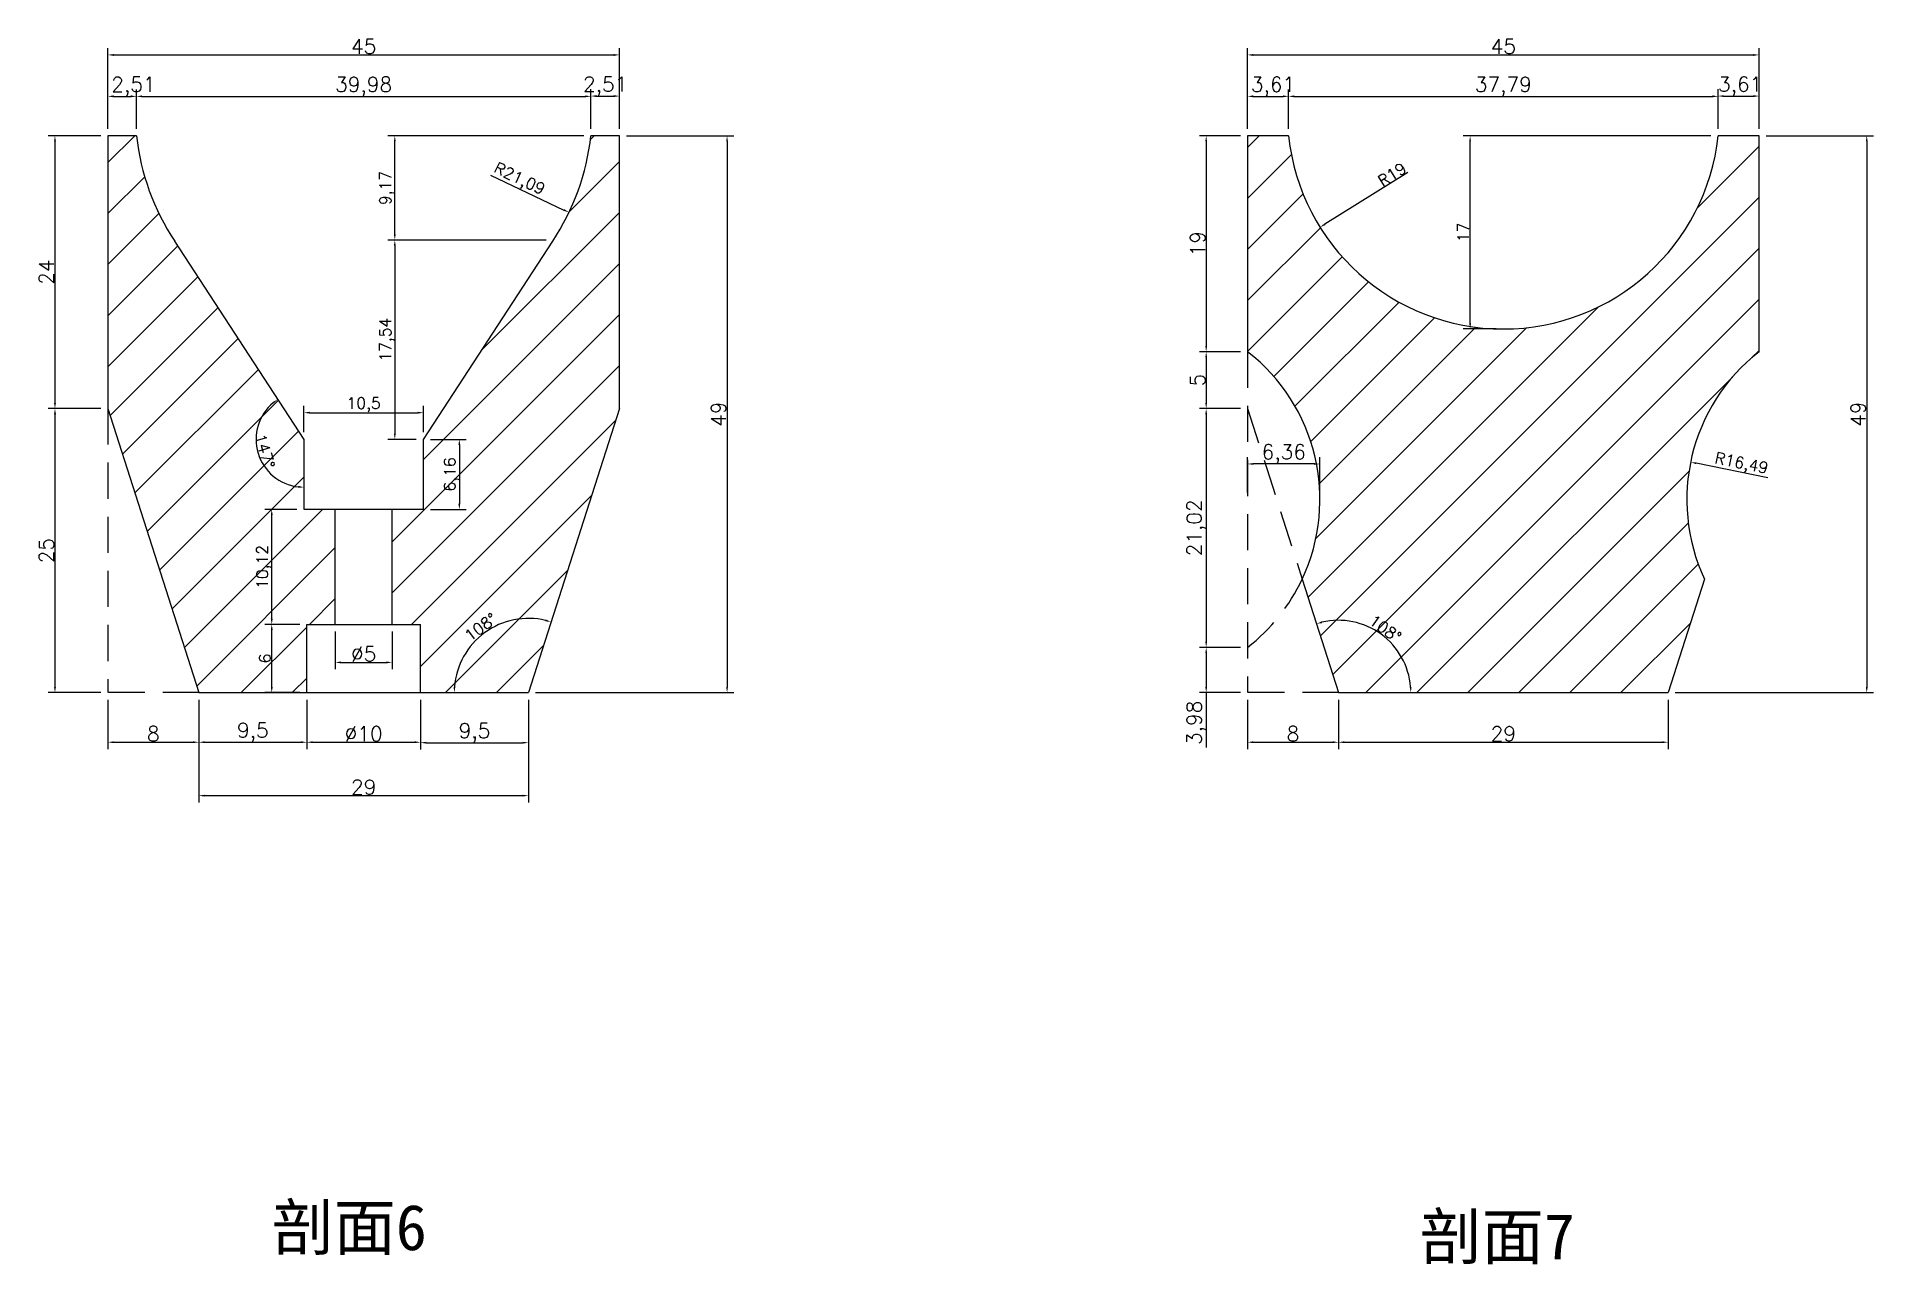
# Model space of a CAD drawing. Header units: millimetres. Extents: x 6817 to 15937, y -5221 to -164.
# Drawn here: x 8041.5 to 8203.2, y -2800.2 to -2692.2 of the extents above; entities that cross this region are included whole.
import ezdxf

# ---------------------------------------------------------------- set-up
doc = ezdxf.new("R2010")
doc.units = ezdxf.units.MM
doc.linetypes.add('HIDDEN', pattern=[9.525, 6.35, -3.175])
doc.layers.add('图层2', color=108, linetype='Continuous')
doc.styles.get("Standard").update_dxf_attribs({"font": 'txt', "bigfont": 'gbcbig.shx'})
doc.dimstyles.new('ISO-25', dxfattribs={"dimtxt": 1, "dimasz": 0.5, "dimexe": 0.6, "dimexo": 0.625, "dimgap": 0.1, "dimtad": 1, "dimtxsty": 'Standard', "dimcen": 2.5, "dimadec": 0, "dimazin": 0, "dimtfac": 1, "dimtmove": 0, "dimatfit": 3, "dimfxl": 0, "dimarcsym": 0})
pattern_1 = [(45, (44.474, -33.572), (-2.245064, 2.245064), [])]

msp = doc.modelspace()

# ---------------------------------------------------------------- texts
at = {"color": 2, "char_height": 4.00662, "width": 76.48743, "attachment_point": 3}
for s, insert in [('{\\fSimSun|b0|i0|c134|p2;剖面6}', (8075.867, -2794.971)), ('{\\fSimSun|b0|i0|c134|p2;剖面7}', (8176.855, -2795.779))]:
    msp.add_mtext(s, dxfattribs=dict(at, insert=insert))

# ---------------------------------------------------------------- blocks, each defined once
blk = doc.blocks.new('*D1400')
at = {"layer": 'Defpoints', "color": 0, "linetype": 'ByBlock', "transparency": 16777216}
for p in [(8050.32, -2697.44), (8047.81, -2700.91), (8050.32, -2700.91)]:
    blk.add_point(p, dxfattribs=at)
at = {"layer": '图层2', "color": 0, "linetype": 'ByBlock', "lineweight": -2, "transparency": 16777216}
for p, q in [((8047.81, -2700.29), (8047.81, -2696.84)), ((8048.31, -2697.44), (8049.82, -2697.44)), ((8050.32, -2700.29), (8050.32, -2696.84))]:
    blk.add_line(p, q, dxfattribs=at)
at = {"layer": '图层2', "color": 0, "linetype": 'ByBlock', "transparency": 16777216}
for points in [[(8048.31, -2697.35), (8048.31, -2697.52), (8047.81, -2697.44)], [(8049.82, -2697.35), (8049.82, -2697.52), (8050.32, -2697.44)]]:
    blk.add_solid(points, dxfattribs=at)
at = {"layer": '图层2', "color": 0, "linetype": 'ByBlock', "transparency": 16777216, "insert": (8050.05, -2696.58), "char_height": 1.3, "attachment_point": 5}
blk.add_mtext('2,51', dxfattribs=at)
blk = doc.blocks.new('*D1401')
at = {"layer": 'Defpoints', "color": 0, "linetype": 'ByBlock', "transparency": 16777216}
for p in [(8090.3, -2697.44), (8050.32, -2700.91), (8090.3, -2700.91)]:
    blk.add_point(p, dxfattribs=at)
at = {"layer": '图层2', "color": 0, "linetype": 'ByBlock', "lineweight": -2, "transparency": 16777216}
for p, q in [((8050.32, -2700.29), (8050.32, -2696.84)), ((8050.82, -2697.44), (8089.8, -2697.44)), ((8090.3, -2700.29), (8090.3, -2696.84))]:
    blk.add_line(p, q, dxfattribs=at)
at = {"layer": '图层2', "color": 0, "linetype": 'ByBlock', "transparency": 16777216}
for points in [[(8050.82, -2697.35), (8050.82, -2697.52), (8050.32, -2697.44)], [(8089.8, -2697.35), (8089.8, -2697.52), (8090.3, -2697.44)]]:
    blk.add_solid(points, dxfattribs=at)
at = {"layer": '图层2', "color": 0, "linetype": 'ByBlock', "transparency": 16777216, "insert": (8070.31, -2696.58), "char_height": 1.3, "attachment_point": 5}
blk.add_mtext('39,98', dxfattribs=at)
blk = doc.blocks.new('*D1402')
at = {"layer": 'Defpoints', "color": 0, "linetype": 'ByBlock', "transparency": 16777216}
for p in [(8092.81, -2697.41), (8090.3, -2700.91), (8092.81, -2700.91)]:
    blk.add_point(p, dxfattribs=at)
at = {"layer": '图层2', "color": 0, "linetype": 'ByBlock', "lineweight": -2, "transparency": 16777216}
for p, q in [((8090.3, -2700.29), (8090.3, -2696.81)), ((8090.8, -2697.41), (8092.31, -2697.41)), ((8092.81, -2700.29), (8092.81, -2696.81))]:
    blk.add_line(p, q, dxfattribs=at)
at = {"layer": '图层2', "color": 0, "linetype": 'ByBlock', "transparency": 16777216}
for points in [[(8090.8, -2697.33), (8090.8, -2697.5), (8090.3, -2697.41)], [(8092.31, -2697.33), (8092.31, -2697.5), (8092.81, -2697.41)]]:
    blk.add_solid(points, dxfattribs=at)
at = {"layer": '图层2', "color": 0, "linetype": 'ByBlock', "transparency": 16777216, "insert": (8091.56, -2696.56), "char_height": 1.3, "attachment_point": 5}
blk.add_mtext('2,51', dxfattribs=at)
blk = doc.blocks.new('*D1403')
at = {"layer": 'Defpoints', "color": 0, "linetype": 'ByBlock', "transparency": 16777216}
for p in [(8055.81, -2749.91), (8084.81, -2749.91), (8084.81, -2758.98)]:
    blk.add_point(p, dxfattribs=at)
at = {"layer": '图层2', "color": 0, "linetype": 'ByBlock', "lineweight": -2, "transparency": 16777216}
for p, q in [((8055.81, -2750.54), (8055.81, -2759.58)), ((8084.81, -2750.54), (8084.81, -2759.58)), ((8056.31, -2758.98), (8084.31, -2758.98))]:
    blk.add_line(p, q, dxfattribs=at)
at = {"layer": '图层2', "color": 0, "linetype": 'ByBlock', "transparency": 16777216}
for points in [[(8056.31, -2758.9), (8056.31, -2759.06), (8055.81, -2758.98)], [(8084.31, -2758.9), (8084.31, -2759.06), (8084.81, -2758.98)]]:
    blk.add_solid(points, dxfattribs=at)
at = {"layer": '图层2', "color": 0, "linetype": 'ByBlock', "transparency": 16777216, "insert": (8070.31, -2758.23), "char_height": 1.3, "attachment_point": 5}
blk.add_mtext('29', dxfattribs=at)
blk = doc.blocks.new('*D1399')
at = {"layer": 'Defpoints', "color": 0, "linetype": 'ByBlock', "transparency": 16777216}
for p in [(8092.81, -2700.91), (8084.81, -2749.91), (8102.28, -2749.91)]:
    blk.add_point(p, dxfattribs=at)
at = {"layer": '图层2', "color": 0, "linetype": 'ByBlock', "lineweight": -2, "transparency": 16777216}
for p, q in [((8093.44, -2700.91), (8102.88, -2700.91)), ((8102.28, -2701.41), (8102.28, -2749.41)), ((8085.44, -2749.91), (8102.88, -2749.91))]:
    blk.add_line(p, q, dxfattribs=at)
at = {"layer": '图层2', "color": 0, "linetype": 'ByBlock', "transparency": 16777216}
for points in [[(8102.2, -2701.41), (8102.36, -2701.41), (8102.28, -2700.91)], [(8102.2, -2749.41), (8102.36, -2749.41), (8102.28, -2749.91)]]:
    blk.add_solid(points, dxfattribs=at)
at = {"layer": '图层2', "color": 0, "linetype": 'ByBlock', "transparency": 16777216, "insert": (8101.53, -2725.41), "char_height": 1.3, "attachment_point": 5, "rotation": 90}
blk.add_mtext('49', dxfattribs=at)
blk = doc.blocks.new('*D1404')
at = {"layer": 'Defpoints', "color": 0, "linetype": 'ByBlock', "transparency": 16777216}
for p in [(8092.81, -2693.79), (8047.81, -2700.91), (8092.81, -2700.91)]:
    blk.add_point(p, dxfattribs=at)
at = {"layer": '图层2', "color": 0, "linetype": 'ByBlock', "lineweight": -2, "transparency": 16777216}
for p, q in [((8047.81, -2700.29), (8047.81, -2693.19)), ((8048.31, -2693.79), (8092.31, -2693.79)), ((8092.81, -2700.29), (8092.81, -2693.19))]:
    blk.add_line(p, q, dxfattribs=at)
at = {"layer": '图层2', "color": 0, "linetype": 'ByBlock', "transparency": 16777216}
for points in [[(8048.31, -2693.71), (8048.31, -2693.88), (8047.81, -2693.79)], [(8092.31, -2693.71), (8092.31, -2693.88), (8092.81, -2693.79)]]:
    blk.add_solid(points, dxfattribs=at)
at = {"layer": '图层2', "color": 0, "linetype": 'ByBlock', "transparency": 16777216, "insert": (8070.31, -2693.04), "char_height": 1.3, "attachment_point": 5}
blk.add_mtext('45', dxfattribs=at)
blk = doc.blocks.new('*D1405')
at = {"layer": 'Defpoints', "color": 0, "linetype": 'ByBlock', "transparency": 16777216}
for p in [(8073.05, -2700.91), (8090.3, -2700.91), (8087.01, -2710.08)]:
    blk.add_point(p, dxfattribs=at)
at = {"layer": '图层2', "color": 0, "linetype": 'ByBlock', "lineweight": -2, "transparency": 16777216}
for p, q in [((8089.68, -2700.91), (8072.45, -2700.91)), ((8073.05, -2709.58), (8073.05, -2701.41)), ((8086.38, -2710.08), (8072.45, -2710.08))]:
    blk.add_line(p, q, dxfattribs=at)
at = {"layer": '图层2', "color": 0, "linetype": 'ByBlock', "transparency": 16777216}
for points in [[(8072.97, -2701.41), (8073.13, -2701.41), (8073.05, -2700.91)], [(8072.97, -2709.58), (8073.13, -2709.58), (8073.05, -2710.08)]]:
    blk.add_solid(points, dxfattribs=at)
at = {"layer": '图层2', "color": 0, "linetype": 'ByBlock', "transparency": 16777216, "insert": (8072.37, -2705.5), "char_height": 1, "attachment_point": 5, "rotation": 90}
blk.add_mtext('9,17', dxfattribs=at)
blk = doc.blocks.new('*D1413')
at = {"layer": 'Defpoints', "color": 0, "linetype": 'ByBlock', "transparency": 16777216}
for p in [(8047.81, -2700.91), (8043.15, -2724.91), (8047.81, -2724.91)]:
    blk.add_point(p, dxfattribs=at)
at = {"layer": '图层2', "color": 0, "linetype": 'ByBlock', "lineweight": -2, "transparency": 16777216}
for p, q in [((8047.19, -2700.91), (8042.55, -2700.91)), ((8043.15, -2701.41), (8043.15, -2724.41)), ((8047.19, -2724.91), (8042.55, -2724.91))]:
    blk.add_line(p, q, dxfattribs=at)
at = {"layer": '图层2', "color": 0, "linetype": 'ByBlock', "transparency": 16777216}
for points in [[(8043.07, -2701.41), (8043.24, -2701.41), (8043.15, -2700.91)], [(8043.07, -2724.41), (8043.24, -2724.41), (8043.15, -2724.91)]]:
    blk.add_solid(points, dxfattribs=at)
at = {"layer": '图层2', "color": 0, "linetype": 'ByBlock', "transparency": 16777216, "insert": (8042.4, -2712.91), "char_height": 1.3, "attachment_point": 5, "rotation": 90}
blk.add_mtext('24', dxfattribs=at)
blk = doc.blocks.new('*D1414')
at = {"layer": 'Defpoints', "color": 0, "linetype": 'ByBlock', "transparency": 16777216}
for p in [(8047.81, -2724.91), (8043.15, -2749.91), (8047.81, -2749.91)]:
    blk.add_point(p, dxfattribs=at)
at = {"layer": '图层2', "color": 0, "linetype": 'ByBlock', "lineweight": -2, "transparency": 16777216}
for p, q in [((8047.19, -2724.91), (8042.55, -2724.91)), ((8043.15, -2725.41), (8043.15, -2749.41)), ((8047.19, -2749.91), (8042.55, -2749.91))]:
    blk.add_line(p, q, dxfattribs=at)
at = {"layer": '图层2', "color": 0, "linetype": 'ByBlock', "transparency": 16777216}
for points in [[(8043.07, -2725.41), (8043.24, -2725.41), (8043.15, -2724.91)], [(8043.07, -2749.41), (8043.24, -2749.41), (8043.15, -2749.91)]]:
    blk.add_solid(points, dxfattribs=at)
at = {"layer": '图层2', "color": 0, "linetype": 'ByBlock', "transparency": 16777216, "insert": (8042.4, -2737.41), "char_height": 1.3, "attachment_point": 5, "rotation": 90}
blk.add_mtext('25', dxfattribs=at)
blk = doc.blocks.new('*D1415')
at = {"layer": 'Defpoints', "color": 0, "linetype": 'ByBlock', "transparency": 16777216}
for p in [(8047.81, -2749.91), (8055.81, -2749.91), (8055.81, -2754.28)]:
    blk.add_point(p, dxfattribs=at)
at = {"layer": '图层2', "color": 0, "linetype": 'ByBlock', "lineweight": -2, "transparency": 16777216}
for p, q in [((8047.81, -2750.54), (8047.81, -2754.88)), ((8055.81, -2750.54), (8055.81, -2754.88)), ((8048.31, -2754.28), (8055.31, -2754.28))]:
    blk.add_line(p, q, dxfattribs=at)
at = {"layer": '图层2', "color": 0, "linetype": 'ByBlock', "transparency": 16777216}
for points in [[(8048.31, -2754.2), (8048.31, -2754.36), (8047.81, -2754.28)], [(8055.31, -2754.2), (8055.31, -2754.36), (8055.81, -2754.28)]]:
    blk.add_solid(points, dxfattribs=at)
at = {"layer": '图层2', "color": 0, "linetype": 'ByBlock', "transparency": 16777216, "insert": (8051.81, -2753.53), "char_height": 1.3, "attachment_point": 5}
blk.add_mtext('8', dxfattribs=at)
blk = doc.blocks.new('*D1416')
at = {"layer": 'Defpoints', "color": 0, "linetype": 'ByBlock', "transparency": 16777216}
for p in [(8055.81, -2749.91), (8065.31, -2749.91), (8065.31, -2754.28)]:
    blk.add_point(p, dxfattribs=at)
at = {"layer": '图层2', "color": 0, "linetype": 'ByBlock', "lineweight": -2, "transparency": 16777216}
for p, q in [((8055.81, -2750.54), (8055.81, -2754.88)), ((8065.31, -2750.54), (8065.31, -2754.88)), ((8056.31, -2754.28), (8064.81, -2754.28))]:
    blk.add_line(p, q, dxfattribs=at)
at = {"layer": '图层2', "color": 0, "linetype": 'ByBlock', "transparency": 16777216}
for points in [[(8056.31, -2754.2), (8056.31, -2754.36), (8055.81, -2754.28)], [(8064.81, -2754.2), (8064.81, -2754.36), (8065.31, -2754.28)]]:
    blk.add_solid(points, dxfattribs=at)
at = {"layer": '图层2', "color": 0, "linetype": 'ByBlock', "transparency": 16777216, "insert": (8060.56, -2753.42), "char_height": 1.3, "attachment_point": 5}
blk.add_mtext('9,5', dxfattribs=at)
blk = doc.blocks.new('*D1417')
at = {"layer": 'Defpoints', "color": 0, "linetype": 'ByBlock', "transparency": 16777216}
for p in [(8065.31, -2749.91), (8075.31, -2749.91), (8075.31, -2754.28)]:
    blk.add_point(p, dxfattribs=at)
at = {"layer": '图层2', "color": 0, "linetype": 'ByBlock', "lineweight": -2, "transparency": 16777216}
for p, q in [((8065.31, -2750.54), (8065.31, -2754.88)), ((8075.31, -2750.54), (8075.31, -2754.88)), ((8065.81, -2754.28), (8074.81, -2754.28))]:
    blk.add_line(p, q, dxfattribs=at)
at = {"layer": '图层2', "color": 0, "linetype": 'ByBlock', "transparency": 16777216}
for points in [[(8065.81, -2754.2), (8065.81, -2754.36), (8065.31, -2754.28)], [(8074.81, -2754.2), (8074.81, -2754.36), (8075.31, -2754.28)]]:
    blk.add_solid(points, dxfattribs=at)
at = {"layer": '图层2', "color": 0, "linetype": 'ByBlock', "transparency": 16777216, "insert": (8070.31, -2753.53), "char_height": 1.3, "attachment_point": 5}
blk.add_mtext('%%C10', dxfattribs=at)
blk = doc.blocks.new('*D1418')
at = {"layer": 'Defpoints', "color": 0, "linetype": 'ByBlock', "transparency": 16777216}
for p in [(8075.31, -2749.91), (8084.81, -2749.91), (8084.81, -2754.32)]:
    blk.add_point(p, dxfattribs=at)
at = {"layer": '图层2', "color": 0, "linetype": 'ByBlock', "lineweight": -2, "transparency": 16777216}
for p, q in [((8075.31, -2750.54), (8075.31, -2754.92)), ((8084.81, -2750.54), (8084.81, -2754.92)), ((8075.81, -2754.32), (8084.31, -2754.32))]:
    blk.add_line(p, q, dxfattribs=at)
at = {"layer": '图层2', "color": 0, "linetype": 'ByBlock', "transparency": 16777216}
for points in [[(8075.81, -2754.24), (8075.81, -2754.4), (8075.31, -2754.32)], [(8084.31, -2754.24), (8084.31, -2754.4), (8084.81, -2754.32)]]:
    blk.add_solid(points, dxfattribs=at)
at = {"layer": '图层2', "color": 0, "linetype": 'ByBlock', "transparency": 16777216, "insert": (8080.06, -2753.46), "char_height": 1.3, "attachment_point": 5}
blk.add_mtext('9,5', dxfattribs=at)
blk = doc.blocks.new('*D1419')
at = {"layer": 'Defpoints', "color": 0, "linetype": 'ByBlock', "transparency": 16777216}
for p in [(8067.81, -2743.91), (8072.81, -2743.91), (8072.81, -2747.26)]:
    blk.add_point(p, dxfattribs=at)
at = {"layer": '图层2', "color": 0, "linetype": 'ByBlock', "lineweight": -2, "transparency": 16777216}
for p, q in [((8067.81, -2744.54), (8067.81, -2747.86)), ((8072.81, -2744.54), (8072.81, -2747.86)), ((8068.31, -2747.26), (8072.31, -2747.26))]:
    blk.add_line(p, q, dxfattribs=at)
at = {"layer": '图层2', "color": 0, "linetype": 'ByBlock', "transparency": 16777216}
for points in [[(8068.31, -2747.17), (8068.31, -2747.34), (8067.81, -2747.26)], [(8072.31, -2747.17), (8072.31, -2747.34), (8072.81, -2747.26)]]:
    blk.add_solid(points, dxfattribs=at)
at = {"layer": '图层2', "color": 0, "linetype": 'ByBlock', "transparency": 16777216, "insert": (8070.31, -2746.51), "char_height": 1.3, "attachment_point": 5}
blk.add_mtext('%%C5', dxfattribs=at)
blk = doc.blocks.new('*D1420')
at = {"layer": 'Defpoints', "color": 0, "linetype": 'ByBlock', "transparency": 16777216}
for p in [(8062.22, -2743.91), (8065.31, -2743.91), (8065.31, -2749.91)]:
    blk.add_point(p, dxfattribs=at)
at = {"layer": '图层2', "color": 0, "linetype": 'ByBlock', "lineweight": -2, "transparency": 16777216}
for p, q in [((8064.69, -2743.91), (8061.62, -2743.91)), ((8062.22, -2749.41), (8062.22, -2744.41)), ((8064.69, -2749.91), (8061.62, -2749.91))]:
    blk.add_line(p, q, dxfattribs=at)
at = {"layer": '图层2', "color": 0, "linetype": 'ByBlock', "transparency": 16777216}
for points in [[(8062.14, -2744.41), (8062.31, -2744.41), (8062.22, -2743.91)], [(8062.14, -2749.41), (8062.31, -2749.41), (8062.22, -2749.91)]]:
    blk.add_solid(points, dxfattribs=at)
at = {"layer": '图层2', "color": 0, "linetype": 'ByBlock', "transparency": 16777216, "insert": (8061.62, -2746.91), "char_height": 1, "attachment_point": 5, "rotation": 90}
blk.add_mtext('6', dxfattribs=at)
blk = doc.blocks.new('*D1421')
at = {"layer": 'Defpoints', "color": 0, "linetype": 'ByBlock', "transparency": 16777216}
for p in [(8062.22, -2733.79), (8065.06, -2733.79), (8065.31, -2743.91)]:
    blk.add_point(p, dxfattribs=at)
at = {"layer": '图层2', "color": 0, "linetype": 'ByBlock', "lineweight": -2, "transparency": 16777216}
for p, q in [((8064.44, -2733.79), (8061.62, -2733.79)), ((8062.22, -2743.41), (8062.22, -2734.29)), ((8064.69, -2743.91), (8061.62, -2743.91))]:
    blk.add_line(p, q, dxfattribs=at)
at = {"layer": '图层2', "color": 0, "linetype": 'ByBlock', "transparency": 16777216}
for points in [[(8062.14, -2734.29), (8062.31, -2734.29), (8062.22, -2733.79)], [(8062.14, -2743.41), (8062.31, -2743.41), (8062.22, -2743.91)]]:
    blk.add_solid(points, dxfattribs=at)
at = {"layer": '图层2', "color": 0, "linetype": 'ByBlock', "transparency": 16777216, "insert": (8061.54, -2738.85), "char_height": 1, "attachment_point": 5, "rotation": 90}
blk.add_mtext('10,12', dxfattribs=at)
blk = doc.blocks.new('*D1422')
at = {"layer": 'Defpoints', "color": 0, "linetype": 'ByBlock', "transparency": 16777216}
for p in [(8075.56, -2725.28), (8065.06, -2727.63), (8075.56, -2727.63)]:
    blk.add_point(p, dxfattribs=at)
at = {"layer": '图层2', "color": 0, "linetype": 'ByBlock', "lineweight": -2, "transparency": 16777216}
for p, q in [((8065.06, -2727), (8065.06, -2724.68)), ((8065.56, -2725.28), (8075.06, -2725.28)), ((8075.56, -2727), (8075.56, -2724.68))]:
    blk.add_line(p, q, dxfattribs=at)
at = {"layer": '图层2', "color": 0, "linetype": 'ByBlock', "transparency": 16777216}
for points in [[(8065.56, -2725.19), (8065.56, -2725.36), (8065.06, -2725.28)], [(8075.06, -2725.19), (8075.06, -2725.36), (8075.56, -2725.28)]]:
    blk.add_solid(points, dxfattribs=at)
at = {"layer": '图层2', "color": 0, "linetype": 'ByBlock', "transparency": 16777216, "insert": (8070.31, -2724.59), "char_height": 1, "attachment_point": 5}
blk.add_mtext('10,5', dxfattribs=at)
blk = doc.blocks.new('*D1423')
at = {"layer": 'Defpoints', "color": 0, "linetype": 'ByBlock', "transparency": 16777216}
for p in [(8086.38, -2710.08), (8073.05, -2727.63), (8075.56, -2727.63)]:
    blk.add_point(p, dxfattribs=at)
at = {"layer": '图层2', "color": 0, "linetype": 'ByBlock', "lineweight": -2, "transparency": 16777216}
for p, q in [((8085.76, -2710.08), (8072.45, -2710.08)), ((8073.05, -2710.58), (8073.05, -2727.13)), ((8074.94, -2727.63), (8072.45, -2727.63))]:
    blk.add_line(p, q, dxfattribs=at)
at = {"layer": '图层2', "color": 0, "linetype": 'ByBlock', "transparency": 16777216}
for points in [[(8072.97, -2710.58), (8073.13, -2710.58), (8073.05, -2710.08)], [(8072.97, -2727.13), (8073.13, -2727.13), (8073.05, -2727.63)]]:
    blk.add_solid(points, dxfattribs=at)
at = {"layer": '图层2', "color": 0, "linetype": 'ByBlock', "transparency": 16777216, "insert": (8072.37, -2718.85), "char_height": 1, "attachment_point": 5, "rotation": 90}
blk.add_mtext('17,54', dxfattribs=at)
blk = doc.blocks.new('*D1424')
at = {"layer": 'Defpoints', "color": 0, "linetype": 'ByBlock', "transparency": 16777216}
for p in [(8075.56, -2727.63), (8075.56, -2733.79), (8078.73, -2733.79)]:
    blk.add_point(p, dxfattribs=at)
at = {"layer": '图层2', "color": 0, "linetype": 'ByBlock', "lineweight": -2, "transparency": 16777216}
for p, q in [((8076.19, -2727.63), (8079.33, -2727.63)), ((8078.73, -2728.13), (8078.73, -2733.29)), ((8076.19, -2733.79), (8079.33, -2733.79))]:
    blk.add_line(p, q, dxfattribs=at)
at = {"layer": '图层2', "color": 0, "linetype": 'ByBlock', "transparency": 16777216}
for points in [[(8078.64, -2728.13), (8078.81, -2728.13), (8078.73, -2727.63)], [(8078.64, -2733.29), (8078.81, -2733.29), (8078.73, -2733.79)]]:
    blk.add_solid(points, dxfattribs=at)
at = {"layer": '图层2', "color": 0, "linetype": 'ByBlock', "transparency": 16777216, "insert": (8078.04, -2730.71), "char_height": 1, "attachment_point": 5, "rotation": 90}
blk.add_mtext('6,16', dxfattribs=at)
blk = doc.blocks.new('*D1425')
at = {"layer": 'Defpoints', "color": 0, "linetype": 'ByBlock', "transparency": 16777216}
for p in [(8069.34, -2698.56), (8088.37, -2707.65)]:
    blk.add_point(p, dxfattribs=at)
at = {"layer": '图层2', "color": 0, "linetype": 'ByBlock', "lineweight": -2, "transparency": 16777216}
blk.add_line((8081.48, -2704.36), (8087.92, -2707.44), dxfattribs=at)
at = {"layer": '图层2', "color": 0, "linetype": 'ByBlock', "transparency": 16777216}
blk.add_solid([(8087.96, -2707.36), (8087.89, -2707.51), (8088.37, -2707.65)], dxfattribs=at)
at = {"layer": '图层2', "color": 0, "linetype": 'ByBlock', "transparency": 16777216, "insert": (8083.97, -2704.79), "char_height": 1, "attachment_point": 5, "rotation": 334.4618}
blk.add_mtext('R21,09', dxfattribs=at)
blk = doc.blocks.new('*D1479')
at = {"layer": 'Defpoints', "color": 0, "linetype": 'ByBlock', "transparency": 16777216}
for p in [(8092.81, -2724.91), (8082.77, -2743.7), (8055.81, -2749.91), (8084.81, -2749.91), (8084.81, -2749.91)]:
    blk.add_point(p, dxfattribs=at)
at = {"layer": '图层2', "color": 0, "linetype": 'ByBlock', "transparency": 16777216}
blk.add_arc((8084.81, -2749.91), 6.53, 76.6427, 175.6126, dxfattribs=at)
for points in [[(8086.34, -2743.48), (8086.3, -2743.64), (8086.8, -2743.69)], [(8078.38, -2749.41), (8078.22, -2749.41), (8078.28, -2749.91)]]:
    blk.add_solid(points, dxfattribs=at)
at = {"layer": '图层2', "color": 0, "linetype": 'ByBlock', "transparency": 16777216, "insert": (8080.61, -2744.15), "char_height": 1, "attachment_point": 5, "rotation": 36.1277}
blk.add_mtext('108°', dxfattribs=at)
blk = doc.blocks.new('*D1480')
at = {"layer": 'Defpoints', "color": 0, "linetype": 'ByBlock', "transparency": 16777216}
for p in [(8053.69, -2710.19), (8060.89, -2727.04), (8065.06, -2727.63), (8065.06, -2727.63), (8065.06, -2733.79)]:
    blk.add_point(p, dxfattribs=at)
at = {"layer": '图层2', "color": 0, "linetype": 'ByBlock', "transparency": 16777216}
blk.add_arc((8065.06, -2727.63), 4.21, 129.9256, 263.1948, dxfattribs=at)
for points in [[(8062.31, -2724.33), (8062.41, -2724.46), (8062.76, -2724.1)], [(8064.57, -2731.72), (8064.56, -2731.89), (8065.06, -2731.84)]]:
    blk.add_solid(points, dxfattribs=at)
at = {"layer": '图层2', "color": 0, "linetype": 'ByBlock', "transparency": 16777216, "insert": (8061.6, -2728.65), "char_height": 1, "attachment_point": 5, "rotation": 286.5602}
blk.add_mtext('147°', dxfattribs=at)
blk = doc.blocks.new('*D1384')
at = {"layer": 'Defpoints', "color": 0, "linetype": 'ByBlock', "transparency": 16777216}
for p in [(8151.68, -2697.44), (8148.07, -2700.91), (8151.68, -2700.91)]:
    blk.add_point(p, dxfattribs=at)
at = {"layer": '图层2', "color": 0, "linetype": 'ByBlock', "lineweight": -2, "transparency": 16777216}
for p, q in [((8148.07, -2700.29), (8148.07, -2696.84)), ((8148.57, -2697.44), (8151.18, -2697.44)), ((8151.68, -2700.29), (8151.68, -2696.84))]:
    blk.add_line(p, q, dxfattribs=at)
at = {"layer": '图层2', "color": 0, "linetype": 'ByBlock', "transparency": 16777216}
for points in [[(8148.57, -2697.35), (8148.57, -2697.52), (8148.07, -2697.44)], [(8151.18, -2697.35), (8151.18, -2697.52), (8151.68, -2697.44)]]:
    blk.add_solid(points, dxfattribs=at)
at = {"layer": '图层2', "color": 0, "linetype": 'ByBlock', "transparency": 16777216, "insert": (8150.31, -2696.58), "char_height": 1.3, "attachment_point": 5}
blk.add_mtext('3,61', dxfattribs=at)
blk = doc.blocks.new('*D1385')
at = {"layer": 'Defpoints', "color": 0, "linetype": 'ByBlock', "transparency": 16777216}
for p in [(8189.47, -2697.44), (8151.68, -2700.91), (8189.47, -2700.91)]:
    blk.add_point(p, dxfattribs=at)
at = {"layer": '图层2', "color": 0, "linetype": 'ByBlock', "lineweight": -2, "transparency": 16777216}
for p, q in [((8151.68, -2700.29), (8151.68, -2696.84)), ((8152.18, -2697.44), (8188.97, -2697.44)), ((8189.47, -2700.29), (8189.47, -2696.84))]:
    blk.add_line(p, q, dxfattribs=at)
at = {"layer": '图层2', "color": 0, "linetype": 'ByBlock', "transparency": 16777216}
for points in [[(8152.18, -2697.35), (8152.18, -2697.52), (8151.68, -2697.44)], [(8188.97, -2697.35), (8188.97, -2697.52), (8189.47, -2697.44)]]:
    blk.add_solid(points, dxfattribs=at)
at = {"layer": '图层2', "color": 0, "linetype": 'ByBlock', "transparency": 16777216, "insert": (8170.57, -2696.58), "char_height": 1.3, "attachment_point": 5}
blk.add_mtext('37,79', dxfattribs=at)
blk = doc.blocks.new('*D1386')
at = {"layer": 'Defpoints', "color": 0, "linetype": 'ByBlock', "transparency": 16777216}
for p in [(8193.07, -2697.41), (8189.47, -2700.91), (8193.07, -2700.91)]:
    blk.add_point(p, dxfattribs=at)
at = {"layer": '图层2', "color": 0, "linetype": 'ByBlock', "lineweight": -2, "transparency": 16777216}
for p, q in [((8189.47, -2700.29), (8189.47, -2696.81)), ((8189.97, -2697.41), (8192.57, -2697.41)), ((8193.07, -2700.29), (8193.07, -2696.81))]:
    blk.add_line(p, q, dxfattribs=at)
at = {"layer": '图层2', "color": 0, "linetype": 'ByBlock', "transparency": 16777216}
for points in [[(8189.97, -2697.33), (8189.97, -2697.5), (8189.47, -2697.41)], [(8192.57, -2697.33), (8192.57, -2697.5), (8193.07, -2697.41)]]:
    blk.add_solid(points, dxfattribs=at)
at = {"layer": '图层2', "color": 0, "linetype": 'ByBlock', "transparency": 16777216, "insert": (8191.41, -2696.56), "char_height": 1.3, "attachment_point": 5}
blk.add_mtext('3,61', dxfattribs=at)
blk = doc.blocks.new('*D1387')
at = {"layer": 'Defpoints', "color": 0, "linetype": 'ByBlock', "transparency": 16777216}
for p in [(8148.07, -2700.91), (8144.43, -2719.91), (8148.07, -2719.91)]:
    blk.add_point(p, dxfattribs=at)
at = {"layer": '图层2', "color": 0, "linetype": 'ByBlock', "lineweight": -2, "transparency": 16777216}
for p, q in [((8147.45, -2700.91), (8143.83, -2700.91)), ((8144.43, -2701.41), (8144.43, -2719.41)), ((8147.45, -2719.91), (8143.83, -2719.91))]:
    blk.add_line(p, q, dxfattribs=at)
at = {"layer": '图层2', "color": 0, "linetype": 'ByBlock', "transparency": 16777216}
for points in [[(8144.35, -2701.41), (8144.51, -2701.41), (8144.43, -2700.91)], [(8144.35, -2719.41), (8144.51, -2719.41), (8144.43, -2719.91)]]:
    blk.add_solid(points, dxfattribs=at)
at = {"layer": '图层2', "color": 0, "linetype": 'ByBlock', "transparency": 16777216, "insert": (8143.68, -2710.41), "char_height": 1.3, "attachment_point": 5, "rotation": 90}
blk.add_mtext('19', dxfattribs=at)
blk = doc.blocks.new('*D1388')
at = {"layer": 'Defpoints', "color": 0, "linetype": 'ByBlock', "transparency": 16777216}
for p in [(8148.07, -2719.91), (8144.43, -2724.91), (8148.07, -2724.91)]:
    blk.add_point(p, dxfattribs=at)
at = {"layer": '图层2', "color": 0, "linetype": 'ByBlock', "lineweight": -2, "transparency": 16777216}
for p, q in [((8147.45, -2719.91), (8143.83, -2719.91)), ((8144.43, -2720.41), (8144.43, -2724.41)), ((8147.45, -2724.91), (8143.83, -2724.91))]:
    blk.add_line(p, q, dxfattribs=at)
at = {"layer": '图层2', "color": 0, "linetype": 'ByBlock', "transparency": 16777216}
for points in [[(8144.35, -2720.41), (8144.51, -2720.41), (8144.43, -2719.91)], [(8144.35, -2724.41), (8144.51, -2724.41), (8144.43, -2724.91)]]:
    blk.add_solid(points, dxfattribs=at)
at = {"layer": '图层2', "color": 0, "linetype": 'ByBlock', "transparency": 16777216, "insert": (8143.68, -2722.41), "char_height": 1.3, "attachment_point": 5, "rotation": 90}
blk.add_mtext('5', dxfattribs=at)
blk = doc.blocks.new('*D1389')
at = {"layer": 'Defpoints', "color": 0, "linetype": 'ByBlock', "transparency": 16777216}
for p in [(8148.07, -2724.91), (8144.43, -2745.93), (8148.07, -2745.93)]:
    blk.add_point(p, dxfattribs=at)
at = {"layer": '图层2', "color": 0, "linetype": 'ByBlock', "lineweight": -2, "transparency": 16777216}
for p, q in [((8147.45, -2724.91), (8143.83, -2724.91)), ((8144.43, -2725.41), (8144.43, -2745.43)), ((8147.45, -2745.93), (8143.83, -2745.93))]:
    blk.add_line(p, q, dxfattribs=at)
at = {"layer": '图层2', "color": 0, "linetype": 'ByBlock', "transparency": 16777216}
for points in [[(8144.35, -2725.41), (8144.51, -2725.41), (8144.43, -2724.91)], [(8144.35, -2745.43), (8144.51, -2745.43), (8144.43, -2745.93)]]:
    blk.add_solid(points, dxfattribs=at)
at = {"layer": '图层2', "color": 0, "linetype": 'ByBlock', "transparency": 16777216, "insert": (8143.57, -2735.42), "char_height": 1.3, "attachment_point": 5, "rotation": 90}
blk.add_mtext('21,02', dxfattribs=at)
blk = doc.blocks.new('*D1390')
at = {"layer": 'Defpoints', "color": 0, "linetype": 'ByBlock', "transparency": 16777216}
for p in [(8148.07, -2729.79), (8148.07, -2732.92), (8154.43, -2732.92)]:
    blk.add_point(p, dxfattribs=at)
at = {"layer": '图层2', "color": 0, "linetype": 'ByBlock', "lineweight": -2, "transparency": 16777216}
for p, q in [((8148.07, -2732.3), (8148.07, -2729.19)), ((8153.93, -2729.79), (8148.57, -2729.79)), ((8154.43, -2732.3), (8154.43, -2729.19))]:
    blk.add_line(p, q, dxfattribs=at)
at = {"layer": '图层2', "color": 0, "linetype": 'ByBlock', "transparency": 16777216}
for points in [[(8148.57, -2729.71), (8148.57, -2729.87), (8148.07, -2729.79)], [(8153.93, -2729.71), (8153.93, -2729.87), (8154.43, -2729.79)]]:
    blk.add_solid(points, dxfattribs=at)
at = {"layer": '图层2', "color": 0, "linetype": 'ByBlock', "transparency": 16777216, "insert": (8151.25, -2728.93), "char_height": 1.3, "attachment_point": 5}
blk.add_mtext('6,36', dxfattribs=at)
blk = doc.blocks.new('*D1391')
at = {"layer": 'Defpoints', "color": 0, "linetype": 'ByBlock', "transparency": 16777216}
for p in [(8148.07, -2745.93), (8144.43, -2749.91), (8148.07, -2749.91)]:
    blk.add_point(p, dxfattribs=at)
at = {"layer": '图层2', "color": 0, "linetype": 'ByBlock', "lineweight": -2, "transparency": 16777216}
for p, q in [((8147.45, -2745.93), (8143.83, -2745.93)), ((8144.43, -2746.43), (8144.43, -2749.41)), ((8147.45, -2749.91), (8143.83, -2749.91)), ((8144.43, -2749.91), (8144.43, -2754.73))]:
    blk.add_line(p, q, dxfattribs=at)
at = {"layer": '图层2', "color": 0, "linetype": 'ByBlock', "transparency": 16777216}
for points in [[(8144.35, -2746.43), (8144.51, -2746.43), (8144.43, -2745.93)], [(8144.35, -2749.41), (8144.51, -2749.41), (8144.43, -2749.91)]]:
    blk.add_solid(points, dxfattribs=at)
at = {"layer": '图层2', "color": 0, "linetype": 'ByBlock', "transparency": 16777216, "insert": (8143.57, -2752.57), "char_height": 1.3, "attachment_point": 5, "rotation": 90}
blk.add_mtext('3,98', dxfattribs=at)
blk = doc.blocks.new('*D1392')
at = {"layer": 'Defpoints', "color": 0, "linetype": 'ByBlock', "transparency": 16777216}
for p in [(8148.07, -2749.91), (8156.07, -2749.91), (8156.07, -2754.28)]:
    blk.add_point(p, dxfattribs=at)
at = {"layer": '图层2', "color": 0, "linetype": 'ByBlock', "lineweight": -2, "transparency": 16777216}
for p, q in [((8148.07, -2750.54), (8148.07, -2754.88)), ((8156.07, -2750.54), (8156.07, -2754.88)), ((8148.57, -2754.28), (8155.57, -2754.28))]:
    blk.add_line(p, q, dxfattribs=at)
at = {"layer": '图层2', "color": 0, "linetype": 'ByBlock', "transparency": 16777216}
for points in [[(8148.57, -2754.2), (8148.57, -2754.36), (8148.07, -2754.28)], [(8155.57, -2754.2), (8155.57, -2754.36), (8156.07, -2754.28)]]:
    blk.add_solid(points, dxfattribs=at)
at = {"layer": '图层2', "color": 0, "linetype": 'ByBlock', "transparency": 16777216, "insert": (8152.07, -2753.53), "char_height": 1.3, "attachment_point": 5}
blk.add_mtext('8', dxfattribs=at)
blk = doc.blocks.new('*D1393')
at = {"layer": 'Defpoints', "color": 0, "linetype": 'ByBlock', "transparency": 16777216}
for p in [(8156.07, -2749.91), (8185.07, -2749.91), (8185.07, -2754.28)]:
    blk.add_point(p, dxfattribs=at)
at = {"layer": '图层2', "color": 0, "linetype": 'ByBlock', "lineweight": -2, "transparency": 16777216}
for p, q in [((8156.07, -2750.54), (8156.07, -2754.88)), ((8185.07, -2750.54), (8185.07, -2754.88)), ((8156.57, -2754.28), (8184.57, -2754.28))]:
    blk.add_line(p, q, dxfattribs=at)
at = {"layer": '图层2', "color": 0, "linetype": 'ByBlock', "transparency": 16777216}
for points in [[(8156.57, -2754.2), (8156.57, -2754.36), (8156.07, -2754.28)], [(8184.57, -2754.2), (8184.57, -2754.36), (8185.07, -2754.28)]]:
    blk.add_solid(points, dxfattribs=at)
at = {"layer": '图层2', "color": 0, "linetype": 'ByBlock', "transparency": 16777216, "insert": (8170.57, -2753.53), "char_height": 1.3, "attachment_point": 5}
blk.add_mtext('29', dxfattribs=at)
blk = doc.blocks.new('*D1394')
at = {"layer": 'Defpoints', "color": 0, "linetype": 'ByBlock', "transparency": 16777216}
for p in [(8193.07, -2700.91), (8185.07, -2749.91), (8202.54, -2749.91)]:
    blk.add_point(p, dxfattribs=at)
at = {"layer": '图层2', "color": 0, "linetype": 'ByBlock', "lineweight": -2, "transparency": 16777216}
for p, q in [((8193.7, -2700.91), (8203.14, -2700.91)), ((8202.54, -2701.41), (8202.54, -2749.41)), ((8185.7, -2749.91), (8203.14, -2749.91))]:
    blk.add_line(p, q, dxfattribs=at)
at = {"layer": '图层2', "color": 0, "linetype": 'ByBlock', "transparency": 16777216}
for points in [[(8202.46, -2701.41), (8202.63, -2701.41), (8202.54, -2700.91)], [(8202.46, -2749.41), (8202.63, -2749.41), (8202.54, -2749.91)]]:
    blk.add_solid(points, dxfattribs=at)
at = {"layer": '图层2', "color": 0, "linetype": 'ByBlock', "transparency": 16777216, "insert": (8201.79, -2725.41), "char_height": 1.3, "attachment_point": 5, "rotation": 90}
blk.add_mtext('49', dxfattribs=at)
blk = doc.blocks.new('*D1395')
at = {"layer": 'Defpoints', "color": 0, "linetype": 'ByBlock', "transparency": 16777216}
for p in [(8193.07, -2693.79), (8148.07, -2700.91), (8193.07, -2700.91)]:
    blk.add_point(p, dxfattribs=at)
at = {"layer": '图层2', "color": 0, "linetype": 'ByBlock', "lineweight": -2, "transparency": 16777216}
for p, q in [((8148.07, -2700.29), (8148.07, -2693.19)), ((8148.57, -2693.79), (8192.57, -2693.79)), ((8193.07, -2700.29), (8193.07, -2693.19))]:
    blk.add_line(p, q, dxfattribs=at)
at = {"layer": '图层2', "color": 0, "linetype": 'ByBlock', "transparency": 16777216}
for points in [[(8148.57, -2693.71), (8148.57, -2693.88), (8148.07, -2693.79)], [(8192.57, -2693.71), (8192.57, -2693.88), (8193.07, -2693.79)]]:
    blk.add_solid(points, dxfattribs=at)
at = {"layer": '图层2', "color": 0, "linetype": 'ByBlock', "transparency": 16777216, "insert": (8170.57, -2693.04), "char_height": 1.3, "attachment_point": 5}
blk.add_mtext('45', dxfattribs=at)
blk = doc.blocks.new('*D1396')
at = {"layer": 'Defpoints', "color": 0, "linetype": 'ByBlock', "transparency": 16777216}
for p in [(8170.57, -2698.91), (8154.45, -2708.96)]:
    blk.add_point(p, dxfattribs=at)
at = {"layer": '图层2', "color": 0, "linetype": 'ByBlock', "lineweight": -2, "transparency": 16777216}
blk.add_line((8162.17, -2704.15), (8154.87, -2708.69), dxfattribs=at)
at = {"layer": '图层2', "color": 0, "linetype": 'ByBlock', "transparency": 16777216}
blk.add_solid([(8154.83, -2708.62), (8154.92, -2708.76), (8154.45, -2708.96)], dxfattribs=at)
at = {"layer": '图层2', "color": 0, "linetype": 'ByBlock', "transparency": 16777216, "insert": (8160.78, -2704.31), "char_height": 1, "attachment_point": 5, "rotation": 31.9165}
blk.add_mtext('R19', dxfattribs=at)
blk = doc.blocks.new('*D1397')
at = {"layer": 'Defpoints', "color": 0, "linetype": 'ByBlock', "transparency": 16777216}
for p in [(8187.05, -2729.63), (8203.2, -2732.92)]:
    blk.add_point(p, dxfattribs=at)
at = {"layer": '图层2', "color": 0, "linetype": 'ByBlock', "lineweight": -2, "transparency": 16777216}
blk.add_line((8193.83, -2731.01), (8187.54, -2729.73), dxfattribs=at)
at = {"layer": '图层2', "color": 0, "linetype": 'ByBlock', "transparency": 16777216}
blk.add_solid([(8187.55, -2729.65), (8187.52, -2729.81), (8187.05, -2729.63)], dxfattribs=at)
at = {"layer": '图层2', "color": 0, "linetype": 'ByBlock', "transparency": 16777216, "insert": (8191.5, -2729.84), "char_height": 1, "attachment_point": 5, "rotation": 348.48}
blk.add_mtext('R16,49', dxfattribs=at)
blk = doc.blocks.new('*D1398')
at = {"layer": 'Defpoints', "color": 0, "linetype": 'ByBlock', "transparency": 16777216}
for p in [(8167.65, -2700.91), (8189.47, -2700.91), (8170.57, -2717.91)]:
    blk.add_point(p, dxfattribs=at)
at = {"layer": '图层2', "color": 0, "linetype": 'ByBlock', "lineweight": -2, "transparency": 16777216}
for p, q in [((8188.84, -2700.91), (8167.05, -2700.91)), ((8167.65, -2717.41), (8167.65, -2701.41)), ((8169.95, -2717.91), (8167.05, -2717.91))]:
    blk.add_line(p, q, dxfattribs=at)
at = {"layer": '图层2', "color": 0, "linetype": 'ByBlock', "transparency": 16777216}
for points in [[(8167.57, -2701.41), (8167.73, -2701.41), (8167.65, -2700.91)], [(8167.57, -2717.41), (8167.73, -2717.41), (8167.65, -2717.91)]]:
    blk.add_solid(points, dxfattribs=at)
at = {"layer": '图层2', "color": 0, "linetype": 'ByBlock', "transparency": 16777216, "insert": (8167.05, -2709.41), "char_height": 1, "attachment_point": 5, "rotation": 90}
blk.add_mtext('17', dxfattribs=at)
blk = doc.blocks.new('*D1478')
at = {"layer": 'Defpoints', "color": 0, "linetype": 'ByBlock', "transparency": 16777216}
for p in [(8152.88, -2739.92), (8161.22, -2746.18), (8156.07, -2749.91), (8156.07, -2749.91), (8185.07, -2749.91)]:
    blk.add_point(p, dxfattribs=at)
at = {"layer": '图层2', "color": 0, "linetype": 'ByBlock', "transparency": 16777216}
blk.add_arc((8156.07, -2749.91), 6.36, 4.5062, 103.2385, dxfattribs=at)
for points in [[(8154.64, -2743.8), (8154.6, -2743.64), (8154.14, -2743.85)], [(8162.5, -2749.41), (8162.33, -2749.41), (8162.43, -2749.91)]]:
    blk.add_solid(points, dxfattribs=at)
at = {"layer": '图层2', "color": 0, "linetype": 'ByBlock', "transparency": 16777216, "insert": (8160.18, -2744.29), "char_height": 1, "attachment_point": 5, "rotation": 323.8723}
blk.add_mtext('108°', dxfattribs=at)

# ---------------------------------------------------------------- dimensions: what is measured, and where the dimension line sits
at = {"layer": '图层2', "color": 3, "linetype": 'ByBlock'}
for base, p1, p2, picture, middle in [((8092.812, -2693.794), (8047.812, -2700.91), (8092.812, -2700.91), '*D1404', (8070.312, -2693.044)), ((8193.074, -2693.794), (8148.074, -2700.91), (8193.074, -2700.91), '*D1395', (8170.574, -2693.044)), ((8090.302, -2697.438), (8050.322, -2700.91), (8090.302, -2700.91), '*D1401', (8070.312, -2696.58)), ((8189.469, -2697.438), (8151.68, -2700.91), (8189.469, -2700.91), '*D1385', (8170.574, -2696.58)), ((8148.074, -2729.791), (8154.435, -2732.921), (8148.074, -2732.921), '*D1390', (8151.255, -2728.933)), ((8055.812, -2754.279), (8047.812, -2749.91), (8055.812, -2749.91), '*D1415', (8051.812, -2753.529)), ((8084.812, -2758.981), (8055.812, -2749.91), (8084.812, -2749.91), '*D1403', (8070.312, -2758.231)), ((8065.312, -2754.279), (8055.812, -2749.91), (8065.312, -2749.91), '*D1416', (8060.562, -2753.421)), ((8084.812, -2754.321), (8075.312, -2749.91), (8084.812, -2749.91), '*D1418', (8080.062, -2753.462)), ((8156.074, -2754.279), (8148.074, -2749.91), (8156.074, -2749.91), '*D1392', (8152.074, -2753.529)), ((8185.074, -2754.279), (8156.074, -2749.91), (8185.074, -2749.91), '*D1393', (8170.574, -2753.529))]:
    dim = msp.add_linear_dim(base=base, p1=p1, p2=p2, dimstyle='ISO-25', override={"dimtxt": 1.3}, dxfattribs=at)
    dim.commit()
    dim.dimension.update_dxf_attribs({"geometry": picture, "text_midpoint": middle})
for base, p1, p2, picture, middle in [((8050.322, -2697.438), (8047.812, -2700.91), (8050.322, -2700.91), '*D1400', (8050.05, -2697.438)), ((8092.812, -2697.415), (8090.302, -2700.91), (8092.812, -2700.91), '*D1402', (8091.557, -2697.415)), ((8151.68, -2697.438), (8148.074, -2700.91), (8151.68, -2700.91), '*D1384', (8150.313, -2697.438)), ((8193.0744, -2697.415), (8189.4689, -2700.9101), (8193.0744, -2700.9101), '*D1386', (8191.4108, -2697.415))]:
    dim = msp.add_linear_dim(base=base, p1=p1, p2=p2, dimstyle='ISO-25', override={"dimtxt": 1.3}, dxfattribs=at)
    dim.commit()
    dim.dimension.update_dxf_attribs({"geometry": picture, "text_midpoint": middle, "dimtype": 160})
for center, mpoint, picture, middle in [((8069.339, -2698.558), (8088.372, -2707.652), '*D1425', (8083.675, -2705.408)), ((8170.574, -2698.91), (8154.447, -2708.955), '*D1396', (8161.093, -2704.815)), ((8203.203, -2732.921), (8187.046, -2729.628), '*D1397', (8191.362, -2730.508))]:
    dim = msp.add_radius_dim(center=center, mpoint=mpoint, dimstyle='ISO-25', dxfattribs=at)
    dim.commit()
    dim.dimension.update_dxf_attribs({"geometry": picture, "text_midpoint": middle, "dimtype": 164})
for base, p1, p2, picture, middle in [((8043.153, -2724.91), (8047.812, -2700.91), (8047.812, -2724.91), '*D1413', (8042.403, -2712.91)), ((8102.281, -2749.91), (8092.812, -2700.91), (8084.812, -2749.91), '*D1399', (8101.531, -2725.41)), ((8144.429, -2719.91), (8148.074, -2700.91), (8148.074, -2719.91), '*D1387', (8143.679, -2710.41)), ((8202.544, -2749.91), (8193.074, -2700.91), (8185.074, -2749.91), '*D1394', (8201.794, -2725.41)), ((8144.429, -2724.91), (8148.074, -2719.91), (8148.074, -2724.91), '*D1388', (8143.679, -2722.41)), ((8043.153, -2749.91), (8047.812, -2724.91), (8047.812, -2749.91), '*D1414', (8042.403, -2737.41)), ((8144.429, -2745.933), (8148.074, -2724.91), (8148.074, -2745.933), '*D1389', (8143.571, -2735.421)), ((8144.429, -2749.91), (8148.074, -2745.933), (8148.074, -2749.91), '*D1391', (8143.571, -2752.568))]:
    dim = msp.add_linear_dim(base=base, p1=p1, p2=p2, angle=90, dimstyle='ISO-25', override={"dimtxt": 1.3}, dxfattribs=at)
    dim.commit()
    dim.dimension.update_dxf_attribs({"geometry": picture, "text_midpoint": middle})
for base, p1, p2, picture, middle in [((8073.051, -2700.91), (8087.006, -2710.084), (8090.302, -2700.91), '*D1405', (8072.367, -2705.497)), ((8167.649, -2700.91), (8170.574, -2717.91), (8189.469, -2700.91), '*D1398', (8167.049, -2709.41)), ((8073.051, -2727.625), (8086.381, -2710.084), (8075.562, -2727.625), '*D1423', (8072.367, -2718.855)), ((8078.727, -2733.786), (8075.562, -2727.625), (8075.562, -2733.786), '*D1424', (8078.044, -2730.705)), ((8062.223, -2733.786), (8065.312, -2743.91), (8065.062, -2733.786), '*D1421', (8061.539, -2738.848)), ((8062.223, -2743.91), (8065.312, -2749.91), (8065.312, -2743.91), '*D1420', (8061.623, -2746.91))]:
    dim = msp.add_linear_dim(base=base, p1=p1, p2=p2, angle=90, dimstyle='ISO-25', dxfattribs=at)
    dim.commit()
    dim.dimension.update_dxf_attribs({"geometry": picture, "text_midpoint": middle})
for base, line1, line2, picture, middle in [((8060.89, -2727.045), ((8065.062, -2733.786), (8065.062, -2727.625)), ((8065.062, -2727.625), (8053.685, -2710.188)), '*D1480', (8061.599, -2728.655)), ((8082.775, -2743.705), ((8092.812, -2724.91), (8084.812, -2749.91)), ((8055.812, -2749.91), (8084.812, -2749.91)), '*D1479', (8080.607, -2744.15)), ((8161.225, -2746.18), ((8156.074, -2749.91), (8185.074, -2749.91)), ((8152.877, -2739.918), (8156.074, -2749.91)), '*D1478', (8160.177, -2744.289))]:
    dim = msp.add_angular_dim_2l(base=base, line1=line1, line2=line2, dimstyle='ISO-25', override={"dimdec": 0, "dimazin": 2}, dxfattribs=at)
    dim.commit()
    dim.dimension.update_dxf_attribs({"geometry": picture, "text_midpoint": middle})
dim = msp.add_linear_dim(base=(8075.562, -2725.276), p1=(8065.062, -2727.625), p2=(8075.562, -2727.625), dimstyle='ISO-25', dxfattribs=at)
dim.commit()
dim.dimension.update_dxf_attribs({"geometry": '*D1422', "text_midpoint": (8070.312, -2724.593)})
for base, p1, p2, picture, middle in [((8072.812, -2747.258), (8067.812, -2743.91), (8072.812, -2743.91), '*D1419', (8070.312, -2746.508)), ((8075.312, -2754.279), (8065.312, -2749.91), (8075.312, -2749.91), '*D1417', (8070.312, -2753.529))]:
    dim = msp.add_linear_dim(base=base, p1=p1, p2=p2, text='%%C<>', dimstyle='ISO-25', override={"dimtxt": 1.3}, dxfattribs=at)
    dim.commit()
    dim.dimension.update_dxf_attribs({"geometry": picture, "text_midpoint": middle})

# ---------------------------------------------------------------- hatches: boundary and pattern name
at = {"layer": '图层2', "linetype": 'ByBlock'}
h = msp.add_hatch(dxfattribs=at)
h.set_pattern_fill('ANSI31', color=4)
h.set_pattern_definition(pattern_1)
edge = h.paths.add_edge_path()
edge.add_line((8065.062, -2727.625), (8053.685, -2710.188))
edge.add_arc((8071.285, -2698.558), 21.094, 186.40159, 213.45631, ccw=False)
edge.add_line((8050.322, -2700.91), (8047.812, -2700.91))
edge.add_line((8047.812, -2700.91), (8047.812, -2724.91))
edge.add_line((8047.812, -2724.91), (8055.812, -2749.91))
edge.add_line((8055.812, -2749.91), (8065.312, -2749.91))
edge.add_line((8065.312, -2749.91), (8065.312, -2743.91))
edge.add_line((8065.312, -2743.91), (8067.812, -2743.91))
edge.add_line((8067.812, -2743.91), (8067.812, -2733.786))
edge.add_line((8067.812, -2733.786), (8065.062, -2733.786))
edge.add_line((8065.062, -2733.786), (8065.062, -2727.625))
h = msp.add_hatch(dxfattribs=at)
h.set_pattern_fill('ANSI31', color=4)
h.set_pattern_definition(pattern_1)
h.paths.add_polyline_path([(8092.812, -2724.91), (8092.812, -2700.91), (8090.302, -2700.91, -0.1185999), (8086.938, -2710.188), (8075.562, -2727.625), (8075.562, -2732.91), (8072.812, -2732.91), (8072.812, -2743.91), (8075.312, -2743.91), (8075.312, -2749.91), (8084.812, -2749.91)])
h = msp.add_hatch(dxfattribs=at)
h.set_pattern_fill('ANSI31', color=4)
h.set_pattern_definition([(45, (126.3248, -55.1342), (-2.245064, 2.245064), [])])
h.paths.add_polyline_path([(8185.074, -2749.91), (8188.272, -2739.918, -0.3502318), (8193.074, -2719.91), (8193.074, -2700.91), (8189.469, -2700.91, -0.8997354), (8151.68, -2700.91), (8148.074, -2700.91), (8148.074, -2719.91, -0.3502318), (8152.877, -2739.918), (8156.074, -2749.91)])

# ---------------------------------------------------------------- linework, layer by layer
at = {"layer": '图层2', "color": 2, "linetype": 'ByBlock'}
for p, q in [((8047.812, -2700.91), (8047.812, -2724.91)), ((8050.322, -2700.91), (8047.812, -2700.91)), ((8092.812, -2700.91), (8090.302, -2700.91)), ((8092.812, -2724.91), (8092.812, -2700.91)), ((8148.074, -2700.91), (8148.074, -2719.91)), ((8151.68, -2700.91), (8148.074, -2700.91)), ((8193.074, -2700.91), (8189.469, -2700.91)), ((8193.074, -2719.91), (8193.074, -2700.91)), ((8065.062, -2727.625), (8053.685, -2710.188)), ((8075.562, -2727.625), (8086.938, -2710.188)), ((8047.812, -2724.91), (8055.812, -2749.91)), ((8092.812, -2724.91), (8084.812, -2749.91)), ((8065.062, -2733.786), (8065.062, -2727.625)), ((8075.562, -2733.786), (8075.562, -2727.625)), ((8075.562, -2733.786), (8065.062, -2733.786)), ((8067.812, -2743.91), (8067.812, -2733.786)), ((8072.812, -2743.91), (8072.812, -2733.786)), ((8152.877, -2739.918), (8156.074, -2749.91)), ((8188.272, -2739.918), (8185.074, -2749.91)), ((8065.312, -2743.91), (8075.312, -2743.91)), ((8065.312, -2749.91), (8065.312, -2743.91)), ((8075.312, -2749.91), (8075.312, -2743.91)), ((8055.812, -2749.91), (8084.812, -2749.91)), ((8156.074, -2749.91), (8185.074, -2749.91))]:
    msp.add_line(p, q, dxfattribs=at)
at = {"layer": '图层2', "color": 6, "linetype": 'HIDDEN', "ltscale": 0.5}
for p, q in [((8148.074, -2719.91), (8148.074, -2749.91)), ((8047.812, -2724.91), (8047.812, -2749.91)), ((8148.074, -2724.91), (8152.877, -2739.918)), ((8055.812, -2749.91), (8047.812, -2749.91)), ((8156.074, -2749.91), (8148.074, -2749.91))]:
    msp.add_line(p, q, dxfattribs=at)
at = {"layer": '图层2', "color": 2, "linetype": 'ByBlock'}
for centre, radius, start, end in [((8071.285, -2698.558), 21.094, 186.40159, 213.45631), ((8069.339, -2698.558), 21.094, 326.54369, 353.59841), ((8170.574, -2698.91), 19, 186.04233, 353.95767), ((8137.946, -2732.921), 16.489, 334.89365, 52.10116), ((8203.203, -2732.921), 16.489, 127.89884, 205.10635)]:
    msp.add_arc(centre, radius, start, end, dxfattribs=at)
at = {"layer": '图层2', "color": 6, "linetype": 'HIDDEN', "ltscale": 0.5}
msp.add_arc((8137.946, -2732.921), 16.489, 307.89884, 334.89365, dxfattribs=at)

msp.set_redraw_order([(e.dxf.handle, doc.entitydb.next_handle()) for e in msp.query("TEXT MTEXT ATTDEF DIMENSION ARC_DIMENSION")])  # texts and dimensions are drawn at this point

doc.saveas('drawing.dxf')
